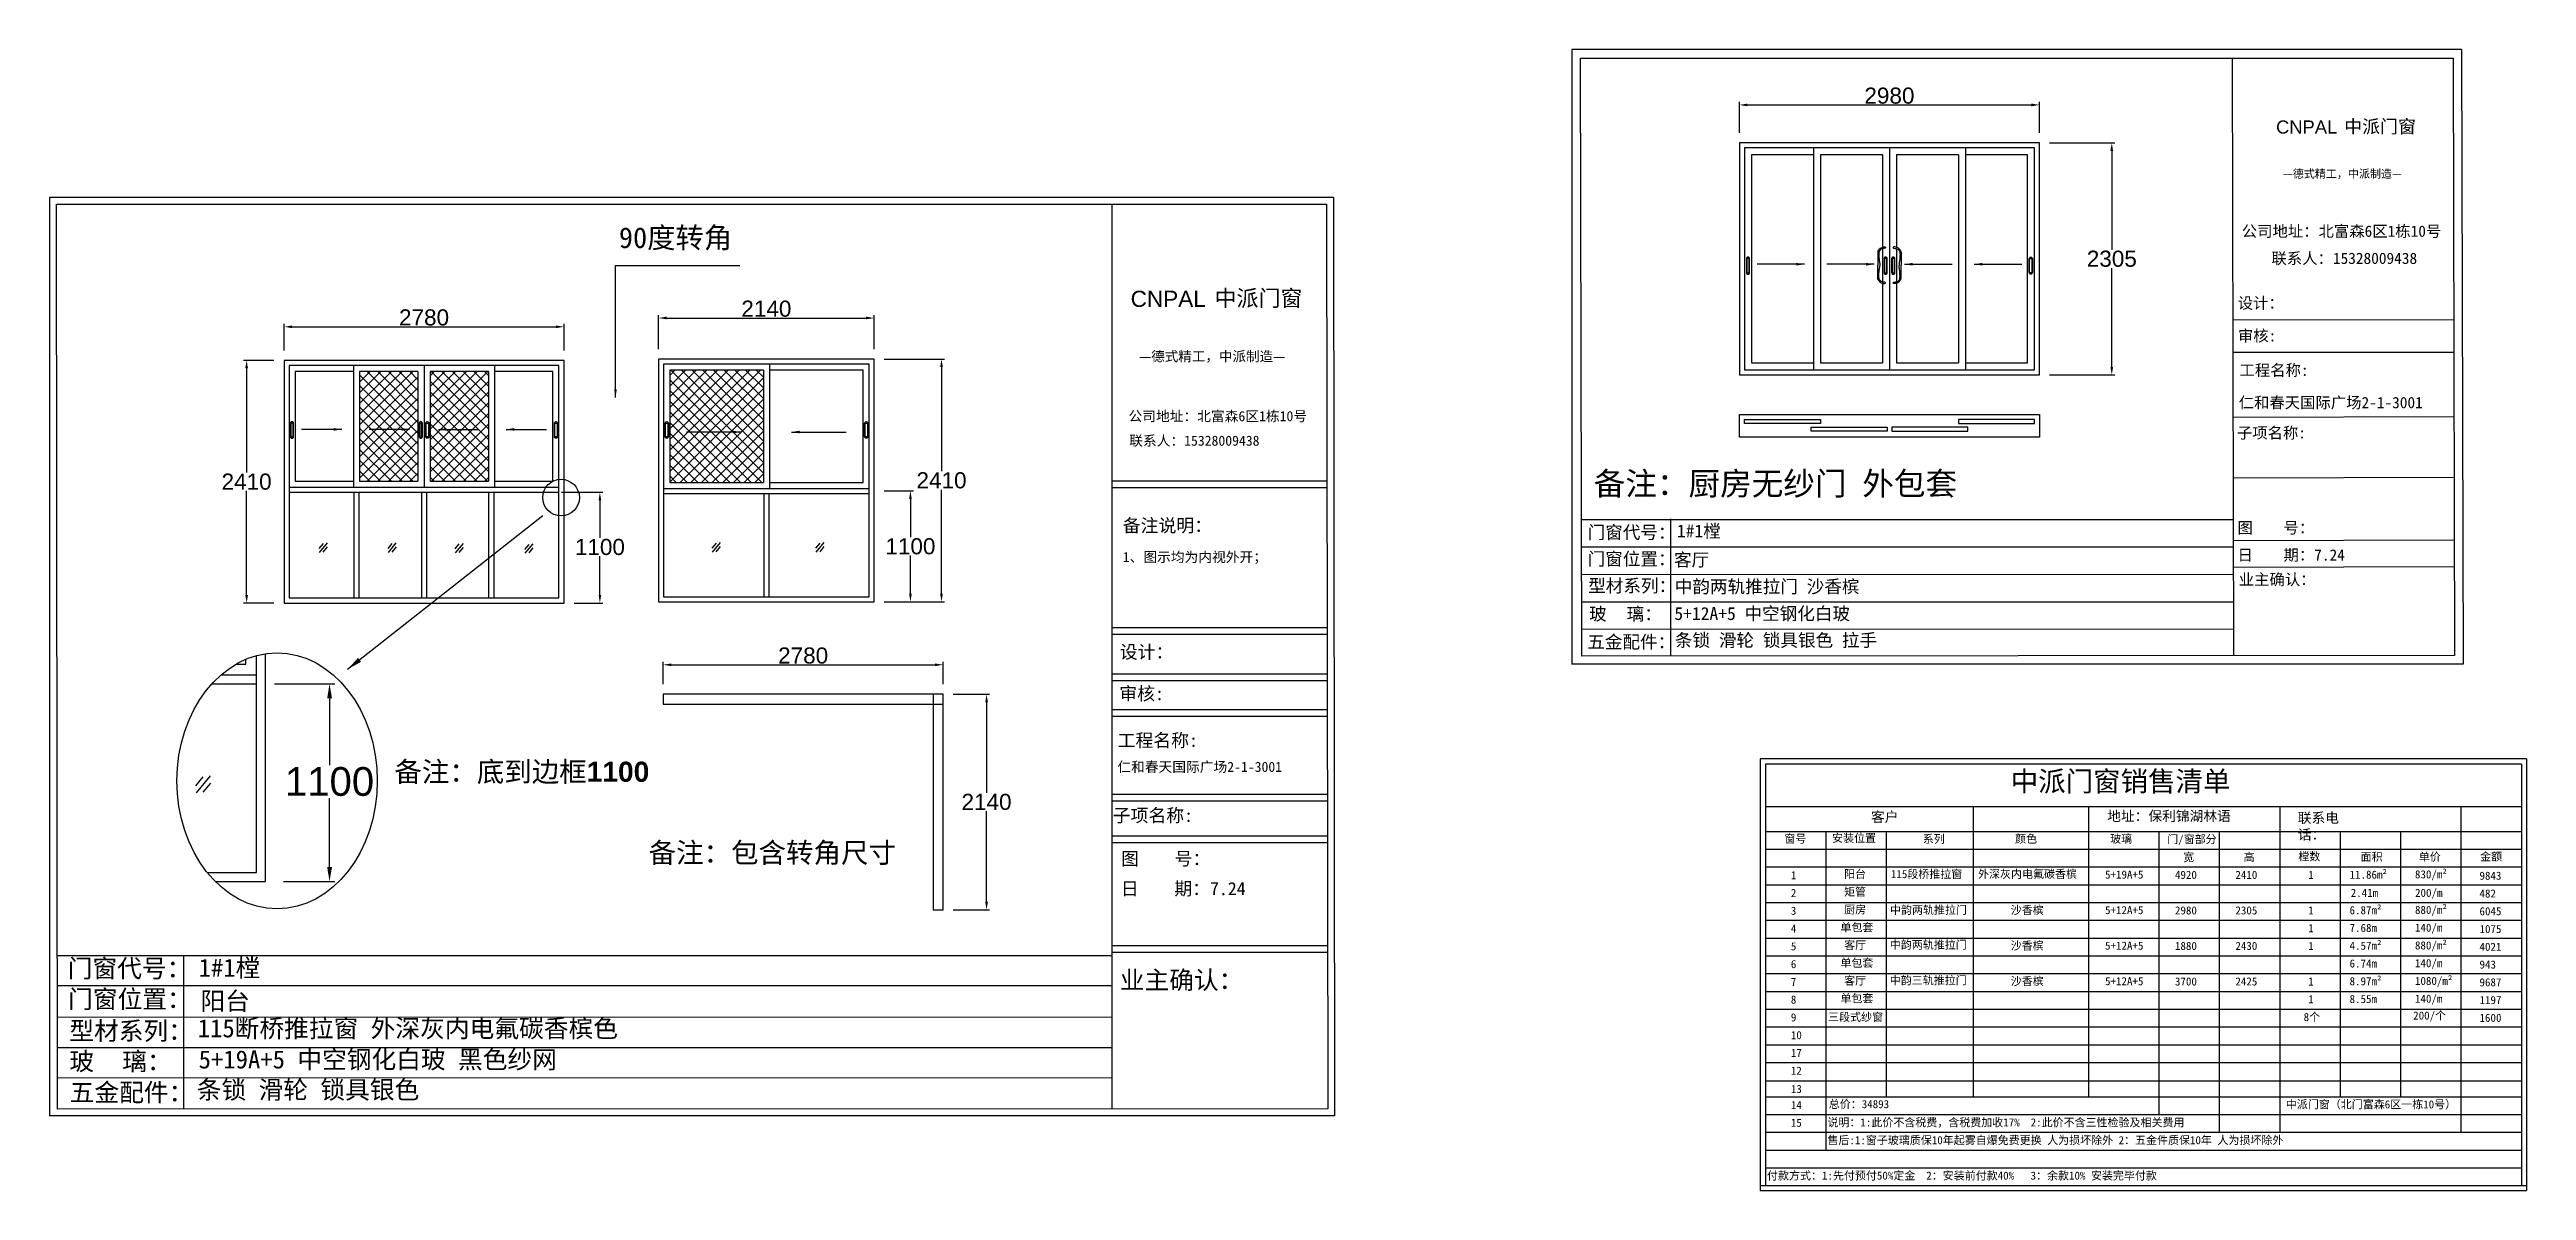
# Model space of a CAD drawing. Header units: inches. Extents: x -138455 to 599497, y -747149 to 13167.
# Drawn here: x 365342 to 389936, y -236700 to -225367 of the extents above; entities that cross this region are included whole.
import ezdxf

# ---------------------------------------------------------------- set-up
doc = ezdxf.new("R2010")
doc.units = ezdxf.units.IN
doc.header["$MEASUREMENT"] = 0
doc.header["$PDMODE"] = 35
doc.header["$PDSIZE"] = -3
doc.layers.add('0 @ 1', color=7, linetype='Continuous')
doc.styles.add('Annotative', font='arialbd.ttf')
doc.styles.add('MtXpl_', font='')
doc.styles.get("Standard").update_dxf_attribs({"font": 'arial.ttf'})
doc.styles.get('MtXpl_').set_extended_font_data('SimSun')
doc.dimstyles.get("Standard").update_dxf_attribs({"dimtxt": 80, "dimasz": 70, "dimexe": 40, "dimexo": 80, "dimgap": 0, "dimtad": 1, "dimtih": 1, "dimtoh": 1, "dimdec": 0, "dimzin": 0, "dimdsep": 46, "dimtxsty": 'Standard', "dimcen": 0.09, "dimadec": 0, "dimazin": 0, "dimtfac": 1, "dimtdec": 0, "dimtofl": 0, "dimtmove": 0, "dimatfit": 3, "dimfxl": 0, "dimtolj": 1, "dimtzin": 0, "dimarcsym": 0})

msp = doc.modelspace()

# ---------------------------------------------------------------- texts
for height, p in [(130.44, (387449.9, -226202.1)), (160.27, (376076.7, -227923.2))]:
    msp.add_text('CNPAL', height=height).set_placement(p)
at = {"style": 'MtXpl_'}
for s, height, p in [('中派门窗', 130.44, (388127.2, -226196.7)), ('—德式精工，中派制造—', 80.268, (387518.1, -226641.8)), ('公司地址：北富森6区1栋10号', 111.776, (387109.6, -227227.2)), ('联系人：15328009438', 111.776, (387404.5, -227496.8)), ('中派门窗', 160.27, (376908.9, -227916.6)), ('设计：', 111.78, (387069.3, -227941)), ('审核:', 111.78, (387071.1, -228265.7)), ('—德式精工，中派制造—', 98.628, (376160.6, -228463.4)), ('工程名称:', 111.78, (387086.9, -228607.6)), ('公司地址：北富森6区1栋10号', 100, (376056, -229058.6)), ('仁和春天国际广场2-1-3001', 111.776, (387078.7, -228929.7)), ('联系人：15328009438', 100, (376062.6, -229302.3)), ('子项名称:', 111.78, (387060.9, -229230)), ('备注说明：', 130, (375998.9, -230159.5)), ('图    号：', 111.78, (387067.2, -230173)), ('1、图示均为内视外开；', 100, (375998.9, -230457.7)), ('日    期：7.24', 111.776, (387067.5, -230443.3)), ('业主确认：', 111.78, (387079.3, -230686.6)), ('设计：', 130, (375968.6, -231415.7)), ('审核:', 130, (375964.4, -231828.9)), ('工程名称:', 130, (375947.4, -232293.5)), ('仁和春天国际广场2-1-3001', 100.008, (375944.9, -232541.9)), ('子项名称:', 130, (375898.3, -233038.6)), ('图    号：', 130, (375982.3, -233468.6)), ('日    期：7.24', 130, (375979.1, -233766.5)), ('业主确认：', 180, (375969, -234699.5))]:
    msp.add_text(s, height=height, dxfattribs=at).set_placement(p)
at = {"insert": (380675.3, -229563.3), "char_height": 230, "attachment_point": 1, "style": 'MtXpl_'}
msp.add_mtext_dynamic_manual_height_columns('{\\fSimSun|b1|i0|c134|p2;备注：厨房无纱门 外包套}', width=5156.596, gutter_width=903.5, heights=[0], dxfattribs=at)
at = {"layer": '0 @ 1', "style": 'Annotative'}
for s, height, p in [('门窗代号：', 128.05, (380614.2, -230226.7)), ('门窗位置：', 128.05, (380614.2, -230490.5)), ('型材系列：', 128.05, (380619.6, -230757)), ('玻    璃：', 128.05, (380628.5, -231036.4)), ('五金配件：', 128.05, (380611, -231314.8)), ('备注：底到边框1100', 200, (368766.5, -232640.4)), ('备注：包含转角尺寸', 200, (371291, -233444.3)), ('门窗代号：', 180, (365523.2, -234583.4)), ('门窗位置：', 180, (365527.1, -234888.4)), ('型材系列：', 180, (365538.8, -235204)), ('玻    璃：', 180, (365539.8, -235506.1)), ('五金配件：', 180, (365542.6, -235815.5))]:
    msp.add_text(s, height=height, dxfattribs=at).set_placement(p)
at = {"layer": '0 @ 1', "attachment_point": 1, "style": 'Annotative'}
for s, width, insert, char_height in [('{\\fSimSun|b1|i0|c134|p2;90度转角}', 4396.385, (370995.9, -227132.7), 206.21), ('{\\fSimSun|b1|i0|c134|p2;1#1樘}', 4396.385, (381500.9, -230085.6), 128.052), ('{\\fSimSun|b1|i0|c134|p2;客厅  }', 4396.385, (381472.3, -230370.9), 128.052), ('{\\fSimSun|b1|i0|c134|p2;中韵两轨推拉门 沙香槟}', 4396.385, (381479.7, -230636.7), 128.052), ('{\\fSimSun|b1|i0|c134|p2;5+12A+5 中空钢化白玻 }', 5972.399, (381475.6, -230905.3), 128.052), ('{\\fSimSun|b1|i0|c134|p2;条锁 滑轮 锁具银色 拉手}', 5156.596, (381480.5, -231169.9), 128.052), ('{\\fSimSun|b1|i0|c134|p2;中派门窗销售清单}', 2676.689, (384815.3, -232535), 200), ('{\\fSimSun|b1|i0|c134|p2;安装位置}', 485.592, (383041.6, -233159.3), 80), ('{\\fSimSun|b1|i0|c134|p2;客户}', 485.592, (383428, -232939), 100), ('{\\fSimSun|b1|i0|c134|p2;地址：保利锦湖林语}', 1564.514, (385773.2, -232930.5), 100), ('{\\fSimSun|b1|i0|c134|p2;联系电话：}', 603.897, (387665.8, -232948), 100), ('{\\fSimSun|b1|i0|c134|p2;窗号}', 485.592, (382567.8, -233166.4), 80), ('{\\fSimSun|b1|i0|c134|p2;系列}', 485.592, (383942.5, -233168.6), 80), ('{\\fSimSun|b1|i0|c134|p2;颜色}', 485.592, (384858.4, -233166.6), 80), ('{\\fSimSun|b1|i0|c134|p2;玻璃}', 485.592, (385803, -233166.6), 80), ('{\\fSimSun|b1|i0|c134|p2;门/窗部分}', 603.897, (386369.3, -233170.6), 80), ('{\\fSimSun|b1|i0|c134|p2;宽}', 603.897, (386527.8, -233349.3), 80), ('{\\fSimSun|b1|i0|c134|p2;高}', 603.897, (387127.8, -233349.3), 80), ('{\\fSimSun|b1|i0|c134|p2;樘数}', 603.897, (387671.1, -233342.3), 80), ('{\\fSimSun|b1|i0|c134|p2;面积}', 603.897, (388289.6, -233346.2), 80), ('{\\fSimSun|b1|i0|c134|p2;单价}', 603.897, (388867.3, -233346.2), 80), ('{\\fSimSun|b1|i0|c134|p2;金额}', 603.897, (389476, -233343.4), 80), ('{\\fSimSun|b1|i0|c134|p2;1}', 485.592, (382632.1, -233528.7), 80), ('{\\fSimSun|b1|i0|c134|p2;阳台}', 921.091, (383161.1, -233517), 80), ('{\\fSimSun|b1|i0|c134|p2;115段桥推拉窗}', 921.091, (383625.2, -233517), 80), ('{\\fSimSun|b1|i0|c134|p2;外深灰内电氟碳香槟}', 1110.355, (384490.9, -233516.2), 80), ('{\\fSimSun|b1|i0|c134|p2;5+19A+5}', 753.781, (385751.9, -233522), 80), ('{\\fSimSun|b1|i0|c134|p2;4920}', 753.781, (386446.1, -233524.9), 80), ('{\\fSimSun|b1|i0|c134|p2;2410}', 753.781, (387046.1, -233524.9), 80), ('{\\fSimSun|b1|i0|c134|p2;1}', 753.781, (387768.6, -233525.2), 80), ('{\\fSimSun|b1|i0|c134|p2;11.86m²}', 753.781, (388179.9, -233522.7), 80), ('{\\fSimSun|b1|i0|c134|p2;830/m²}', 753.781, (388829.1, -233519.6), 80), ('{\\fSimSun|b1|i0|c134|p2;9843}', 753.781, (389469.9, -233533.2), 80), ('{\\fSimSun|b1|i0|c134|p2;3}', 485.592, (382632.1, -233881.6), 80), ('{\\fSimSun|b1|i0|c134|p2;2}', 485.592, (382632.1, -233705.1), 80), ('{\\fSimSun|b1|i0|c134|p2;厨房}', 921.091, (383161.1, -233869.9), 80), ('{\\fSimSun|b1|i0|c134|p2;矩管}', 921.091, (383161.1, -233693.4), 80), ('{\\fSimSun|b1|i0|c134|p2;中韵两轨推拉门}', 921.091, (383616.7, -233873.3), 80), ('{\\fSimSun|b1|i0|c134|p2;沙香槟}', 1110.355, (384815.3, -233875.1), 80), ('{\\fSimSun|b1|i0|c134|p2;5+12A+5}', 753.781, (385751.9, -233874.9), 80), ('{\\fSimSun|b1|i0|c134|p2;2980}', 753.781, (386446.1, -233877.8), 80), ('{\\fSimSun|b1|i0|c134|p2;2305}', 753.781, (387046.1, -233877.8), 80), ('{\\fSimSun|b1|i0|c134|p2;1}', 753.781, (387768.6, -233878.1), 80), ('{\\fSimSun|b1|i0|c134|p2;6.87m²}', 753.781, (388179.9, -233875.7), 80), ('{\\fSimSun|b1|i0|c134|p2;2.41m}', 753.781, (388190.9, -233703.1), 80), ('{\\fSimSun|b1|i0|c134|p2;880/m²}', 753.781, (388829.1, -233872.6), 80), ('{\\fSimSun|b1|i0|c134|p2;200/m}', 753.781, (388830.1, -233703.1), 80), ('{\\fSimSun|b1|i0|c134|p2;482}', 753.781, (389469.9, -233709.7), 80), ('{\\fSimSun|b1|i0|c134|p2;6045}', 753.781, (389469.9, -233886.2), 80), ('{\\fSimSun|b1|i0|c134|p2;4}', 485.592, (382632.1, -234058.1), 80), ('{\\fSimSun|b1|i0|c134|p2;单包套}', 921.091, (383124.6, -234046.4), 80), ('{\\fSimSun|b1|i0|c134|p2;1}', 753.781, (387768.6, -234054.6), 80), ('{\\fSimSun|b1|i0|c134|p2;7.68m}', 753.781, (388179.9, -234052.2), 80), ('{\\fSimSun|b1|i0|c134|p2;140/m}', 753.781, (388829.1, -234049), 80), ('{\\fSimSun|b1|i0|c134|p2;1075}', 753.781, (389469.9, -234062.6), 80), ('{\\fSimSun|b1|i0|c134|p2;1#1樘}', 4396.385, (366822.3, -234397.6), 180), ('{\\fSimSun|b1|i0|c134|p2;5}', 485.592, (382632.1, -234234.6), 80), ('{\\fSimSun|b1|i0|c134|p2;客厅}', 921.091, (383161.1, -234222.8), 80), ('{\\fSimSun|b1|i0|c134|p2;中韵两轨推拉门}', 921.091, (383614.6, -234219.3), 80), ('{\\fSimSun|b1|i0|c134|p2;沙香槟}', 1110.355, (384815.3, -234228.1), 80), ('{\\fSimSun|b1|i0|c134|p2;5+12A+5}', 753.781, (385751.9, -234227.9), 80), ('{\\fSimSun|b1|i0|c134|p2;1880}', 753.781, (386446.1, -234230.8), 80), ('{\\fSimSun|b1|i0|c134|p2;2430}', 753.781, (387046.1, -234230.8), 80), ('{\\fSimSun|b1|i0|c134|p2;1}', 753.781, (387768.6, -234231.1), 80), ('{\\fSimSun|b1|i0|c134|p2;4.57m²}', 753.781, (388179.9, -234228.6), 80), ('{\\fSimSun|b1|i0|c134|p2;880/m²}', 753.781, (388829.1, -234225.5), 80), ('{\\fSimSun|b1|i0|c134|p2;4021}', 753.781, (389469.9, -234239.1), 80), ('{\\fSimSun|b1|i0|c134|p2;6}', 485.592, (382632.1, -234411), 80), ('{\\fSimSun|b1|i0|c134|p2;7}', 485.592, (382632.1, -234587.5), 80), ('{\\fSimSun|b1|i0|c134|p2;单包套}', 921.091, (383124.6, -234399.3), 80), ('{\\fSimSun|b1|i0|c134|p2;客厅}', 921.091, (383161.1, -234575.8), 80), ('{\\fSimSun|b1|i0|c134|p2;中韵三轨推拉门}', 921.091, (383614.6, -234572.2), 80), ('{\\fSimSun|b1|i0|c134|p2;沙香槟}', 1110.355, (384815.3, -234581), 80), ('{\\fSimSun|b1|i0|c134|p2;5+12A+5}', 753.781, (385751.9, -234580.8), 80), ('{\\fSimSun|b1|i0|c134|p2;3700}', 753.781, (386446.1, -234583.7), 80), ('{\\fSimSun|b1|i0|c134|p2;2425}', 753.781, (387046.1, -234583.7), 80), ('{\\fSimSun|b1|i0|c134|p2;1}', 753.781, (387768.6, -234584), 80), ('{\\fSimSun|b1|i0|c134|p2;8.97m²}', 753.781, (388179.9, -234581.6), 80), ('{\\fSimSun|b1|i0|c134|p2;6.74m}', 753.781, (388179.9, -234405.1), 80), ('{\\fSimSun|b1|i0|c134|p2;140/m}', 753.781, (388829.1, -234402), 80), ('{\\fSimSun|b1|i0|c134|p2;1080/m²}', 753.781, (388829.1, -234578.5), 80), ('{\\fSimSun|b1|i0|c134|p2;943}', 753.781, (389469.9, -234415.6), 80), ('{\\fSimSun|b1|i0|c134|p2;9687}', 753.781, (389469.9, -234592.1), 80), ('{\\fSimSun|b1|i0|c134|p2;阳台}', 4396.385, (366840.4, -234727.6), 180), ('{\\fSimSun|b1|i0|c134|p2;8}', 485.592, (382632.1, -234764), 80), ('{\\fSimSun|b1|i0|c134|p2;单包套}', 921.091, (383124.6, -234752.2), 80), ('{\\fSimSun|b1|i0|c134|p2;1}', 753.781, (387768.6, -234760.5), 80), ('{\\fSimSun|b1|i0|c134|p2;8.55m}', 753.781, (388179.9, -234758), 80), ('{\\fSimSun|b1|i0|c134|p2;140/m}', 753.781, (388829.1, -234754.9), 80), ('{\\fSimSun|b1|i0|c134|p2;1197}', 753.781, (389469.9, -234768.5), 80), ('{\\fSimSun|b1|i0|c134|p2;115断桥推拉窗 外深灰内电氟碳香槟色}', 4396.385, (366813.7, -234998.7), 180), ('{\\fSimSun|b1|i0|c134|p2;9}', 485.592, (382632.1, -234940.4), 80), ('{\\fSimSun|b1|i0|c134|p2;三段式纱窗}', 921.091, (383002, -234936.6), 80), ('{\\fSimSun|b1|i0|c134|p2;8个}', 753.781, (387723.7, -234937), 80), ('{\\fSimSun|b1|i0|c134|p2;200/个}', 753.781, (388811.4, -234922), 80), ('{\\fSimSun|b1|i0|c134|p2;1600}', 753.781, (389469.9, -234945), 80), ('{\\fSimSun|b1|i0|c134|p2;5+19A+5 中空钢化白玻 黑色纱网}', 5972.399, (366822.9, -235307.9), 180), ('{\\fSimSun|b1|i0|c134|p2;10}', 485.592, (382632.1, -235116.9), 80), ('{\\fSimSun|b1|i0|c134|p2;17}', 485.592, (382632.1, -235293.4), 80), ('{\\fSimSun|b1|i0|c134|p2;条锁 滑轮 锁具银色 }', 5156.596, (366804.5, -235608.8), 180), ('{\\fSimSun|b1|i0|c134|p2;12}', 485.592, (382632.1, -235469.9), 80), ('{\\fSimSun|b1|i0|c134|p2;13}', 485.592, (382632.1, -235651.6), 80), ('{\\fSimSun|b1|i0|c134|p2;14}', 485.592, (382632.1, -235810.8), 80), ('{\\fSimSun|b1|i0|c134|p2;总价：34893}', 2423.77, (383008.8, -235802), 80), ('{\\fSimSun|b1|i0|c134|p2;中派门窗（北门富森6区一栋10号）}', 1756.126, (387547, -235804.4), 80), ('{\\fSimSun|b1|i0|c134|p2;15}', 485.592, (382632.1, -235987.2), 80), ('{\\fSimSun|b1|i0|c134|p2;说明：1:此价不含税费，含税费加收17%  2:此价不含三性检验及相关费用}', 3920.385, (382995.4, -235983.8), 80), ('{\\fSimSun|b1|i0|c134|p2;售后:1:窗子玻璃质保10年起雾自爆免费更换 人为损坏除外 2：五金件质保10年 人为损坏除外  }', 6510.182, (382995.4, -236160.2), 80), ('{\\fSimSun|b1|i0|c134|p2;付款方式：1:先付预付50%定金  2：安装前付款40%   3：余款10% 安装完毕付款}', 6510.182, (382395.4, -236512.2), 80)]:
    msp.add_mtext_dynamic_manual_height_columns(s, width=width, gutter_width=903.5, heights=[0], dxfattribs=dict(at, insert=insert, char_height=char_height))

# ---------------------------------------------------------------- blocks, each defined once
blk = doc.blocks.new('*D1047')
at = {"color": 0, "lineweight": -2, "transparency": 16777216}
for p, q in [((367671, -228355), (367671, -228091)), ((367751, -228121), (370371, -228121)), ((370451, -228355), (370451, -228091))]:
    blk.add_line(p, q, dxfattribs=at)
at = {"color": 0, "transparency": 16777216}
for points in [[(367751, -228108), (367751, -228134), (367671, -228121)], [(370371, -228108), (370371, -228134), (370451, -228121)]]:
    blk.add_solid(points, dxfattribs=at)
at = {"layer": 'Defpoints', "color": 0, "transparency": 16777216}
for p in [(370451, -228121), (367671, -228455), (370451, -228455)]:
    blk.add_point(p, dxfattribs=at)
at = {"color": 0, "transparency": 16777216, "insert": (369061, -228029), "char_height": 160, "attachment_point": 5}
blk.add_mtext('\\A1;2780', dxfattribs=at)
blk = doc.blocks.new('*D1048')
at = {"color": 0, "lineweight": -2, "transparency": 16777216}
for p, q in [((367571, -228455), (367269, -228455)), ((367299, -228535), (367299, -229568)), ((367299, -230785), (367299, -229751)), ((367571, -230865), (367269, -230865))]:
    blk.add_line(p, q, dxfattribs=at)
at = {"color": 0, "transparency": 16777216}
for points in [[(367286, -228535), (367313, -228535), (367299, -228455)], [(367286, -230785), (367313, -230785), (367299, -230865)]]:
    blk.add_solid(points, dxfattribs=at)
at = {"layer": 'Defpoints', "color": 0, "transparency": 16777216}
for p in [(367671, -228455), (367299, -230865), (367671, -230865)]:
    blk.add_point(p, dxfattribs=at)
at = {"color": 0, "transparency": 16777216, "insert": (367299, -229660), "char_height": 160, "attachment_point": 5}
blk.add_mtext('\\A1;2410', dxfattribs=at)
blk = doc.blocks.new('*D1049')
at = {"color": 0, "lineweight": -2, "transparency": 16777216}
for p, q in [((370426, -229765), (370837, -229765)), ((370807, -229845), (370807, -230217)), ((370807, -230785), (370807, -230400)), ((370551, -230865), (370837, -230865))]:
    blk.add_line(p, q, dxfattribs=at)
at = {"color": 0, "transparency": 16777216}
for points in [[(370794, -229845), (370820, -229845), (370807, -229765)], [(370794, -230785), (370820, -230785), (370807, -230865)]]:
    blk.add_solid(points, dxfattribs=at)
at = {"layer": 'Defpoints', "color": 0, "transparency": 16777216}
for p in [(370326, -229765), (370451, -230865), (370807, -230865)]:
    blk.add_point(p, dxfattribs=at)
at = {"color": 0, "transparency": 16777216, "insert": (370807, -230309), "char_height": 160, "attachment_point": 5}
blk.add_mtext('\\A1;1100', dxfattribs=at)
blk = doc.blocks.new('123as')
at = {"color": 0}
for p, q in [((90189, 51387), (90252, 51462)), ((90194, 51330), (90312, 51470)), ((90251, 51335), (90314, 51410))]:
    blk.add_line(p, q, dxfattribs=at)
blk = doc.blocks.new('*D1055')
at = {"color": 0, "lineweight": -2, "transparency": 16777216}
for p, q in [((371390, -228342), (371390, -228004)), ((371470, -228034), (373450, -228034)), ((373530, -228342), (373530, -228004))]:
    blk.add_line(p, q, dxfattribs=at)
at = {"color": 0, "transparency": 16777216}
for points in [[(371470, -228020), (371470, -228047), (371390, -228034)], [(373450, -228020), (373450, -228047), (373530, -228034)]]:
    blk.add_solid(points, dxfattribs=at)
at = {"layer": 'Defpoints', "color": 0, "transparency": 16777216}
for p in [(373530, -228034), (371390, -228442), (373530, -228442)]:
    blk.add_point(p, dxfattribs=at)
at = {"color": 0, "transparency": 16777216, "insert": (372460, -227942), "char_height": 160, "attachment_point": 5}
blk.add_mtext('\\A1;2140', dxfattribs=at)
blk = doc.blocks.new('*D1056')
at = {"color": 0, "lineweight": -2, "transparency": 16777216}
for p, q in [((373630, -228442), (374229, -228442)), ((374199, -228522), (374199, -229555)), ((374199, -230772), (374199, -229739)), ((373630, -230852), (374229, -230852))]:
    blk.add_line(p, q, dxfattribs=at)
at = {"color": 0, "transparency": 16777216}
for points in [[(374185, -228522), (374212, -228522), (374199, -228442)], [(374185, -230772), (374212, -230772), (374199, -230852)]]:
    blk.add_solid(points, dxfattribs=at)
at = {"layer": 'Defpoints', "color": 0, "transparency": 16777216}
for p in [(373530, -228442), (373530, -230852), (374199, -230852)]:
    blk.add_point(p, dxfattribs=at)
at = {"color": 0, "transparency": 16777216, "insert": (374199, -229647), "char_height": 160, "attachment_point": 5}
blk.add_mtext('\\A1;2410', dxfattribs=at)
blk = doc.blocks.new('*D1057')
at = {"color": 0, "lineweight": -2, "transparency": 16777216}
for p, q in [((373630, -229752), (373920, -229752)), ((373890, -229832), (373890, -230210)), ((373890, -230772), (373890, -230394)), ((373630, -230852), (373920, -230852))]:
    blk.add_line(p, q, dxfattribs=at)
at = {"color": 0, "transparency": 16777216}
for points in [[(373877, -229832), (373904, -229832), (373890, -229752)], [(373877, -230772), (373904, -230772), (373890, -230852)]]:
    blk.add_solid(points, dxfattribs=at)
at = {"layer": 'Defpoints', "color": 0, "transparency": 16777216}
for p in [(373530, -229752), (373530, -230852), (373890, -230852)]:
    blk.add_point(p, dxfattribs=at)
at = {"color": 0, "transparency": 16777216, "insert": (373890, -230302), "char_height": 160, "attachment_point": 5}
blk.add_mtext('\\A1;1100', dxfattribs=at)
blk = doc.blocks.new('*D1058')
at = {"color": 0, "lineweight": -2, "transparency": 16777216}
for p, q in [((371435, -231671), (371435, -231448)), ((371515, -231478), (374135, -231478)), ((374215, -231671), (374215, -231448))]:
    blk.add_line(p, q, dxfattribs=at)
at = {"color": 0, "transparency": 16777216}
for points in [[(371515, -231465), (371515, -231492), (371435, -231478)], [(374135, -231465), (374135, -231492), (374215, -231478)]]:
    blk.add_solid(points, dxfattribs=at)
at = {"layer": 'Defpoints', "color": 0, "transparency": 16777216}
for p in [(374215, -231478), (371435, -231771), (374215, -231771)]:
    blk.add_point(p, dxfattribs=at)
at = {"color": 0, "transparency": 16777216, "insert": (372825, -231387), "char_height": 160, "attachment_point": 5}
blk.add_mtext('\\A1;2780', dxfattribs=at)
blk = doc.blocks.new('*D1059')
at = {"color": 0, "lineweight": -2, "transparency": 16777216}
for p, q in [((374315, -231771), (374676, -231771)), ((374646, -231851), (374646, -232749)), ((374646, -233831), (374646, -232932)), ((374315, -233911), (374676, -233911))]:
    blk.add_line(p, q, dxfattribs=at)
at = {"color": 0, "transparency": 16777216}
for points in [[(374633, -231851), (374660, -231851), (374646, -231771)], [(374633, -233831), (374660, -233831), (374646, -233911)]]:
    blk.add_solid(points, dxfattribs=at)
at = {"layer": 'Defpoints', "color": 0, "transparency": 16777216}
for p in [(374215, -231771), (374215, -233911), (374646, -233911)]:
    blk.add_point(p, dxfattribs=at)
at = {"color": 0, "transparency": 16777216, "insert": (374646, -232841), "char_height": 160, "attachment_point": 5}
blk.add_mtext('\\A1;2140', dxfattribs=at)
blk = doc.blocks.new('*D1060')
at = {"color": 0, "lineweight": -2, "transparency": 16777216}
for p, q in [((362511, -229765), (362847, -229765)), ((362817, -229845), (362817, -230217)), ((362817, -230785), (362817, -230400)), ((362561, -230865), (362847, -230865))]:
    blk.add_line(p, q, dxfattribs=at)
at = {"color": 0, "transparency": 16777216}
for points in [[(362804, -229845), (362831, -229845), (362817, -229765)], [(362804, -230785), (362831, -230785), (362817, -230865)]]:
    blk.add_solid(points, dxfattribs=at)
at = {"layer": 'Defpoints', "color": 0, "transparency": 16777216}
for p in [(362411, -229765), (362461, -230865), (362817, -230865)]:
    blk.add_point(p, dxfattribs=at)
at = {"color": 0, "transparency": 16777216, "insert": (362817, -230309), "char_height": 160, "attachment_point": 5}
blk.add_mtext('\\A1;1100', dxfattribs=at)
blk = doc.blocks.new('*D1062')
at = {"color": 0, "lineweight": -2, "transparency": 16777216}
for p, q in [((382121, -226194), (382121, -225887)), ((382201, -225917), (385021, -225917)), ((385101, -226194), (385101, -225887))]:
    blk.add_line(p, q, dxfattribs=at)
at = {"color": 0, "transparency": 16777216}
for points in [[(382201, -225904), (382201, -225931), (382121, -225917)], [(385021, -225904), (385021, -225931), (385101, -225917)]]:
    blk.add_solid(points, dxfattribs=at)
at = {"layer": 'Defpoints', "color": 0, "transparency": 16777216}
for p in [(385101, -225917), (382121, -226294), (385101, -226294)]:
    blk.add_point(p, dxfattribs=at)
at = {"color": 0, "transparency": 16777216, "insert": (383611, -225826), "char_height": 160, "attachment_point": 5}
blk.add_mtext('\\A1;2980', dxfattribs=at)
blk = doc.blocks.new('*D1063')
at = {"color": 0, "lineweight": -2, "transparency": 16777216}
for p, q in [((385201, -226294), (385849, -226294)), ((385819, -226374), (385819, -227355)), ((385819, -228519), (385819, -227538)), ((385201, -228599), (385849, -228599))]:
    blk.add_line(p, q, dxfattribs=at)
at = {"color": 0, "transparency": 16777216}
for points in [[(385805, -226374), (385832, -226374), (385819, -226294)], [(385805, -228519), (385832, -228519), (385819, -228599)]]:
    blk.add_solid(points, dxfattribs=at)
at = {"layer": 'Defpoints', "color": 0, "transparency": 16777216}
for p in [(385101, -226294), (385101, -228599), (385819, -228599)]:
    blk.add_point(p, dxfattribs=at)
at = {"color": 0, "transparency": 16777216, "insert": (385819, -227446), "char_height": 160, "attachment_point": 5}
blk.add_mtext('\\A1;2305', dxfattribs=at)
blk = doc.blocks.new('123hhh')
for centre, radius, start, end in [((280706, -83231), 10, 16.4502, 30.1514), ((280724, -83285), 15, 176.7622, 183.2378), ((280706, -83339), 10, 329.8486, 343.5498)]:
    blk.add_arc(centre, radius, start, end)
for points, knots in [([(280692, -83211), (280689, -83211), (280685, -83210), (280685, -83215), (280690, -83217), (280696, -83217), (280704, -83219), (280711, -83226), (280713, -83239), (280712, -83254), (280711, -83268), (280709, -83277), (280709, -83282), (280709, -83284)], [0, 0, 0, 0, 6.082763, 8.582763, 11.318747, 19.461781, 26.725965, 36.438119, 46.233865, 64.642794, 80.276332, 88.205882, 94.390611, 94.390611, 94.390611, 94.390611]), ([(280715, -83226), (280712, -83222), (280707, -83214), (280697, -83212), (280692, -83211)], [0.93741, 0.93741, 0.93741, 0.93741, 13.606526, 29.417915, 29.417915, 29.417915, 29.417915]), ([(280716, -83229), (280716, -83230), (280717, -83234), (280717, -83249), (280717, -83266), (280717, -83280), (280717, -83285)], [1.197256, 1.197256, 1.197256, 1.197256, 5.358743, 14.155697, 44.084834, 57.684594, 57.684594, 57.684594, 57.684594]), ([(280692, -83359), (280689, -83359), (280685, -83360), (280685, -83355), (280690, -83353), (280696, -83353), (280704, -83351), (280711, -83344), (280713, -83331), (280712, -83316), (280711, -83302), (280709, -83293), (280709, -83288), (280709, -83286)], [0, 0, 0, 0, 6.082763, 8.582763, 11.318747, 19.461781, 26.725965, 36.438119, 46.233865, 64.642794, 80.276332, 88.205882, 94.390611, 94.390611, 94.390611, 94.390611]), ([(280715, -83344), (280712, -83348), (280707, -83356), (280697, -83358), (280692, -83359)], [0.93741, 0.93741, 0.93741, 0.93741, 13.606526, 29.417915, 29.417915, 29.417915, 29.417915]), ([(280716, -83341), (280716, -83340), (280717, -83336), (280717, -83321), (280717, -83304), (280717, -83290), (280717, -83285)], [1.197256, 1.197256, 1.197256, 1.197256, 5.358743, 14.155697, 44.084834, 57.684594, 57.684594, 57.684594, 57.684594])]:
    blk.add_open_spline(points, degree=3, knots=knots)
blk = doc.blocks.new('222999992211')
for p, q in [((362212.2, -229714.7), (362410.9, -229714.7)), ((362296.2, -229654.7), (362350.9, -229654.7)), ((362350.9, -229654), (362350.9, -229627.6)), ((362350.9, -229654.7), (362350.9, -229654)), ((362410.9, -230814.7), (362410.9, -229607)), ((362460.9, -230864.7), (362460.9, -229596.7)), ((362161.1, -229764.7), (362410.9, -229764.7)), ((362136, -230814.7), (362410.9, -230814.7)), ((362180.6, -230864.7), (362460.9, -230864.7))]:
    blk.add_line(p, q)
blk.add_ellipse((362525.1, -230304.5), major_axis=(0, 712.6), ratio=0.782346)
at = {"xscale": 0.6684526412304121, "yscale": 0.6684526412304121, "zscale": 0.6684526412304121}
blk.add_blockref('123as', (301785.2, -264682.3), dxfattribs=at)
dim = blk.add_linear_dim(base=(362817.2, -230864.7), p1=(362410.9, -229764.7), p2=(362460.9, -230864.7), angle=90, dimstyle='Standard', override={"dimtxt": 160, "dimasz": 80, "dimexe": 30, "dimexo": 100, "dimgap": 10})
dim.commit()
dim.dimension.update_dxf_attribs({"geometry": '*D1060', "text_midpoint": (362817.2, -230308.6), "dimtype": 128})

# ---------------------------------------------------------------- dimensions: what is measured, and where the dimension line sits
for base, p1, p2, picture, middle in [((385101, -225917.4), (382121, -226294), (385101, -226294), '*D1062', (383611, -225917.4)), ((374214.6, -231478.5), (371434.6, -231770.6), (374214.6, -231770.6), '*D1058', (372824.6, -231478.5))]:
    dim = msp.add_linear_dim(base=base, p1=p1, p2=p2, dimstyle='Standard', override={"dimtxt": 160, "dimasz": 80, "dimexe": 30, "dimexo": 100, "dimgap": 10})
    dim.commit()
    dim.dimension.update_dxf_attribs({"geometry": picture, "text_midpoint": middle, "dimtype": 160})
for base, p1, p2, picture, middle in [((385818.6, -228599), (385101, -226294), (385101, -228599), '*D1063', (385818.6, -227446.5)), ((367299.3, -230864.7), (367670.6, -228454.7), (367670.6, -230864.7), '*D1048', (367299.3, -229659.7))]:
    dim = msp.add_linear_dim(base=base, p1=p1, p2=p2, angle=90, dimstyle='Standard', override={"dimtxt": 160, "dimasz": 80, "dimexe": 30, "dimexo": 100, "dimgap": 10})
    dim.commit()
    dim.dimension.update_dxf_attribs({"geometry": picture, "text_midpoint": middle})
for base, p1, p2, picture, middle in [((370450.6, -228121.1), (367670.6, -228454.7), (370450.6, -228454.7), '*D1047', (369060.6, -228029.4)), ((373529.9, -228033.7), (371389.9, -228442.1), (373529.9, -228442.1), '*D1055', (372459.9, -227942))]:
    dim = msp.add_linear_dim(base=base, p1=p1, p2=p2, dimstyle='Standard', override={"dimtxt": 160, "dimasz": 80, "dimexe": 30, "dimexo": 100, "dimgap": 10})
    dim.commit()
    dim.dimension.update_dxf_attribs({"geometry": picture, "text_midpoint": middle})
for base, p1, p2, picture, middle in [((374198.7, -230852.1), (373529.9, -228442.1), (373529.9, -230852.1), '*D1056', (374198.7, -229647.1)), ((370806.9, -230864.7), (370326.3, -229764.7), (370450.6, -230864.7), '*D1049', (370806.9, -230308.6)), ((373890.3, -230852.1), (373529.9, -229752.1), (373529.9, -230852.1), '*D1057', (373890.3, -230302.1)), ((374646.2, -233910.6), (374214.6, -231770.6), (374214.6, -233910.6), '*D1059', (374646.2, -232840.6))]:
    dim = msp.add_linear_dim(base=base, p1=p1, p2=p2, angle=90, dimstyle='Standard', override={"dimtxt": 160, "dimasz": 80, "dimexe": 30, "dimexo": 100, "dimgap": 10})
    dim.commit()
    dim.dimension.update_dxf_attribs({"geometry": picture, "text_midpoint": middle, "dimtype": 160})

# ---------------------------------------------------------------- hatches: boundary and pattern name
h = msp.add_hatch()
h.set_pattern_fill('ANSI37', color=256, scale=600)
h.set_pattern_definition([(45, (4810.1, 9113.37), (-53.033009, 53.033009), []), (135, (4810.1, 9113.37), (-53.033009, -53.033009), [])])
h.paths.add_polyline_path([(369000.6, -228564.7), (368420.6, -228564.7), (368420.6, -229654.7), (369000.6, -229654.7)])
h.paths.add_polyline_path([(369120.6, -229654.7), (369700.6, -229654.7), (369700.6, -228564.7), (369120.6, -228564.7)])
h = msp.add_hatch()
h.set_pattern_fill('ANSI37', color=256, scale=600)
h.set_pattern_definition([(45, (1043.03, 0), (-53.033009, 53.033009), []), (135, (1043.03, 0), (-53.033009, -53.033009), [])])
h.paths.add_polyline_path([(372429.9, -228552.1), (371499.9, -228552.1), (371499.9, -229667.1), (372429.9, -229667.1)])

# ---------------------------------------------------------------- linework, layer by layer
for p, q in [((389292.4, -225367.3), (380457.4, -225367)), ((380457.4, -225367), (380457.4, -231472.5)), ((380542.7, -225452.1), (389207.3, -225452.3)), ((380558.2, -231391.7), (380542.7, -225452.1)), ((387012.6, -225452.3), (387027.8, -231387.2)), ((389207.3, -225452.3), (389222.8, -231387.2)), ((389292.4, -225367.3), (389307.9, -231472.5)), ((387012.3, -225631.5), (387012.3, -225631.7)), ((385051, -226344), (382171, -226344)), ((382171, -226344), (382171, -228549)), ((382241, -226414), (382241, -228479)), ((382856, -226414), (382241, -226414)), ((382856, -226344), (382856, -228549)), ((382926, -226414), (382926, -228479)), ((383541, -226414), (382926, -226414)), ((383541, -226414), (383541, -228479)), ((383611, -226344), (383611, -228549)), ((383681, -226414), (383681, -227331.3)), ((384296, -226414), (383681, -226414)), ((384296, -226414), (384296, -228479)), ((384366, -226344), (384366, -228549)), ((384981, -226414), (384366, -226414)), ((384981, -228479), (384981, -226414)), ((385051, -228549), (385051, -226344)), ((378090.4, -226837.2), (365342.4, -226837)), ((365342.4, -226837), (365342.4, -235957.5)), ((365409.9, -226904.2), (378023.1, -226904.4)), ((365422.1, -235893.6), (365409.9, -226904.2)), ((375888.9, -226904.4), (375888.9, -235890.7)), ((378023.1, -226904.4), (378035.4, -235890.1)), ((378090.4, -226837.2), (378102.6, -235957.5)), ((383681, -227344.5), (383681, -227674.8)), ((383681, -227688), (383681, -228479)), ((387020.1, -228050.2), (389215, -228050.5)), ((370450.6, -228454.7), (367670.6, -228454.7)), ((367670.6, -228454.7), (367670.6, -230864.7)), ((370450.6, -230864.7), (370450.6, -228454.7)), ((373529.9, -228442.1), (371389.9, -228442.1)), ((371389.9, -228442.1), (371389.9, -230852.1)), ((373529.9, -230852.1), (373529.9, -228442.1)), ((387027.4, -228372.2), (389222.3, -228372.4)), ((370400.6, -228504.7), (367720.6, -228504.7)), ((367720.6, -228504.7), (367720.6, -230814.7)), ((367780.6, -228564.7), (367780.6, -229654.7)), ((368360.6, -228564.7), (367780.6, -228564.7)), ((368360.6, -228504.7), (368360.6, -229714.7)), ((368420.6, -228564.7), (368420.6, -229654.7)), ((369000.6, -228564.7), (368420.6, -228564.7)), ((369000.6, -228564.7), (369000.6, -229654.7)), ((369060.6, -228504.7), (369060.6, -229714.7)), ((369120.6, -228564.7), (369120.6, -229654.7)), ((369700.6, -228564.7), (369120.6, -228564.7)), ((369700.6, -228564.7), (369700.6, -229654.7)), ((369760.6, -228504.7), (369760.6, -229714.7)), ((370340.6, -228564.7), (369760.6, -228564.7)), ((370340.6, -229654.7), (370340.6, -228564.7)), ((370400.6, -230814.7), (370400.6, -228504.7)), ((372429.9, -228552.1), (372429.9, -229667.1)), ((372489.9, -228492.1), (372489.9, -229727.1)), ((382171, -228549), (385051, -228549)), ((382241, -228479), (382856, -228479)), ((382926, -228479), (383541, -228479)), ((383681, -228479), (384296, -228479)), ((384366, -228479), (384981, -228479)), ((387022.9, -229019.1), (389217.7, -229012.7)), ((367780.6, -229654.7), (368360.6, -229654.7)), ((368420.6, -229654.7), (369000.6, -229654.7)), ((369120.6, -229654.7), (369700.6, -229654.7)), ((369760.6, -229654.7), (370340.6, -229654.7)), ((375889.1, -229649.6), (378026.9, -229649.6)), ((387023.7, -229622.4), (389218.6, -229615.9)), ((367720.6, -229714.7), (370400.6, -229714.7)), ((367720.6, -229764.7), (368365.6, -229764.7)), ((368365.6, -230814.7), (368365.6, -229764.7)), ((368365.6, -229764.7), (369705.6, -229764.7)), ((368415.6, -230814.7), (368415.6, -229764.7)), ((369035.6, -229764.7), (369035.6, -230814.7)), ((369085.6, -229764.7), (369085.6, -230814.7)), ((369705.6, -230814.7), (369705.6, -229764.7)), ((369705.6, -229764.7), (370400.6, -229764.7)), ((369755.6, -230814.7), (369755.6, -229764.7)), ((371439.9, -229727.1), (373479.9, -229727.1)), ((371439.9, -229777.1), (373479.9, -229777.1)), ((372434.9, -229777.1), (372434.9, -230802.1)), ((372484.9, -229777.1), (372484.9, -230802.1)), ((375889.1, -229716.2), (378026.9, -229716.3)), ((380557.3, -230034.9), (387023.9, -230035.1)), ((381437.1, -230028.2), (381437.5, -231385.6)), ((380557.5, -230307.4), (387024.7, -230306.2)), ((387024.5, -230244), (389219.4, -230237.5)), ((380557.7, -230580), (387025.5, -230578.8)), ((387025.3, -230508.9), (389220.2, -230502.5)), ((367670.6, -230864.7), (370450.6, -230864.7)), ((367720.6, -230814.7), (370400.6, -230814.7)), ((371389.9, -230852.1), (373529.9, -230852.1)), ((380557.9, -230852.7), (387026.3, -230852.9)), ((375889.1, -231107.1), (378025.6, -231107.1)), ((375889.1, -231173.8), (378025.6, -231173.8)), ((380558, -231123.3), (387027.8, -231120.8)), ((389222.8, -231387.2), (380558.2, -231391.7)), ((375891.1, -231567.6), (378027.6, -231567.6)), ((375891.1, -231634.3), (378027.6, -231634.3)), ((389307.9, -231472.5), (380457.4, -231472.5)), ((375889, -231922.6), (378025.5, -231922.6)), ((375889, -231989.3), (378025.5, -231989.3)), ((389936.2, -232414), (382329.1, -232414)), ((382329.1, -232414), (382329.1, -236699.8)), ((389886.2, -232464), (382379.1, -232464)), ((382379.1, -232464), (382379.1, -236649.8)), ((389886.2, -232464), (389886.2, -236649.8)), ((389936.2, -232414), (389936.2, -236699.8)), ((375889.1, -232762.7), (378025.6, -232762.7)), ((375889.1, -232829.3), (378025.6, -232829.3)), ((389886.2, -232890.3), (382379.1, -232890.3)), ((384443.7, -232890.3), (384443.7, -235768.8)), ((385586.2, -232890.3), (385586.2, -235251.5)), ((387486.2, -232890.3), (387486.2, -236121.8)), ((389286.2, -232890.3), (389286.2, -234722)), ((382379.1, -233133.8), (389886.2, -233133.8)), ((382979.1, -233133.8), (382979.1, -234722)), ((383579.1, -233133.8), (383579.1, -234722)), ((386286.2, -233133.8), (386286.2, -235251.5)), ((386886.2, -233133.8), (386886.2, -236121.8)), ((388086.2, -233133.8), (388086.2, -235768.8)), ((388686.2, -233133.8), (388686.2, -234722)), ((375891.5, -233176), (378028, -233176)), ((375891.5, -233242.7), (378028, -233242.7)), ((382379.1, -233310.3), (389886.2, -233310.3)), ((382379.1, -233486.7), (389886.2, -233486.7)), ((382379.1, -233663.2), (389886.2, -233663.2)), ((382379.1, -233839.7), (389886.2, -233839.7)), ((382379.1, -234016.2), (389886.2, -234016.2)), ((365421.2, -234365.6), (375888.7, -234365.7)), ((366670.9, -234365.6), (366671.2, -235893.2)), ((375891.5, -234265.9), (378028, -234265.9)), ((375891.5, -234332.6), (378028, -234332.6)), ((382379.1, -234192.6), (389886.2, -234192.6)), ((382379.1, -234369.1), (389886.2, -234369.1)), ((382379.1, -234545.6), (389886.2, -234545.6)), ((365420.3, -234663.8), (375887.6, -234662.9)), ((382379.1, -234722), (389886.2, -234722)), ((382979.1, -234722), (382979.1, -235427.9)), ((383579.1, -234722), (383579.1, -235251.5)), ((388686.2, -234722), (388686.2, -235768.8)), ((389286.2, -234722), (389286.2, -236121.8)), ((365420.8, -234976.8), (375888, -234975.9)), ((382379.1, -234898.5), (389886.2, -234898.5)), ((382379.1, -235075), (389886.2, -235075)), ((365421.2, -235278.4), (375888.3, -235278.6)), ((382379.1, -235251.5), (389886.2, -235251.5)), ((383579.1, -235251.5), (383579.1, -235768.8)), ((385586.2, -235251.5), (385586.2, -235768.8)), ((386286.2, -235251.5), (386286.2, -235945.3)), ((365421.7, -235579.9), (375888.6, -235578)), ((382379.1, -235427.9), (389886.2, -235427.9)), ((382979.1, -235427.9), (382979.1, -236297.8)), ((382379.1, -235609.7), (389886.2, -235609.7)), ((382379.1, -235768.8), (389886.2, -235768.8)), ((378102.6, -235957.5), (365342.4, -235957.5)), ((378035.4, -235890.1), (365422.1, -235893.6)), ((382379.1, -235945.3), (389886.2, -235945.3)), ((382379.1, -236121.8), (389886.2, -236121.8)), ((382379.1, -236297.8), (389886.2, -236297.8)), ((382379.1, -236473.8), (389886.2, -236473.8)), ((382329.1, -236649.8), (389936.2, -236649.8)), ((382329.1, -236699.8), (389936.2, -236699.8))]:
    msp.add_line(p, q)
for points in [[(382121, -228599), (385101, -228599), (385101, -226294), (382121, -226294)], [(382218.7, -227443.2), (382196, -227443.2), (382196, -227583.8), (382218.7, -227583.8)], [(382218.7, -227443.2), (382196, -227443.2), (382196, -227583.8), (382218.7, -227583.8)], [(383585, -227443.2), (383562.3, -227443.2), (383562.3, -227583.8), (383585, -227583.8)], [(383585, -227443.2), (383562.3, -227443.2), (383562.3, -227583.8), (383585, -227583.8)], [(383660.3, -227443.2), (383637.6, -227443.2), (383637.6, -227583.8), (383660.3, -227583.8)], [(383660.3, -227443.2), (383637.6, -227443.2), (383637.6, -227583.8), (383660.3, -227583.8)], [(385003.3, -227443.2), (385026, -227443.2), (385026, -227583.8), (385003.3, -227583.8)], [(385003.3, -227443.2), (385026, -227443.2), (385026, -227583.8), (385003.3, -227583.8)], [(371439.9, -230802.1), (373479.9, -230802.1), (373479.9, -228492.1), (371439.9, -228492.1)], [(367760.5, -229077.1), (367737.7, -229077.1), (367737.7, -229214.4), (367760.5, -229214.4)], [(367760.5, -229077.1), (367737.7, -229077.1), (367737.7, -229214.4), (367760.5, -229214.4)], [(369040.4, -229077.1), (369017.7, -229077.1), (369017.7, -229214.4), (369040.4, -229214.4)], [(369040.4, -229077.1), (369017.7, -229077.1), (369017.7, -229214.4), (369040.4, -229214.4)], [(369080.8, -229077.1), (369103.5, -229077.1), (369103.5, -229214.4), (369080.8, -229214.4)], [(369080.8, -229077.1), (369103.5, -229077.1), (369103.5, -229214.4), (369080.8, -229214.4)], [(370360.7, -229077.1), (370383.4, -229077.1), (370383.4, -229214.4), (370360.7, -229214.4)], [(370360.7, -229077.1), (370383.4, -229077.1), (370383.4, -229214.4), (370360.7, -229214.4)], [(371459.8, -229077.1), (371482.5, -229077.1), (371482.5, -229214.4), (371459.8, -229214.4)], [(371459.8, -229077.1), (371482.5, -229077.1), (371482.5, -229214.4), (371459.8, -229214.4)], [(373439.8, -229077.1), (373462.5, -229077.1), (373462.5, -229214.4), (373439.8, -229214.4)], [(373439.8, -229077.1), (373462.5, -229077.1), (373462.5, -229214.4), (373439.8, -229214.4)], [(382121, -228992.8), (385101, -228992.8), (385101, -229218.9), (382121, -229218.9)], [(382171, -229041.1), (382926, -229041.1), (382926, -229081.1), (382171, -229081.1)], [(382834.4, -229118.6), (383589.4, -229118.6), (383589.4, -229158.6), (382834.4, -229158.6)], [(384388.9, -229118.6), (383633.9, -229118.6), (383633.9, -229158.6), (384388.9, -229158.6)], [(385051, -229041.1), (384296, -229041.1), (384296, -229081.1), (385051, -229081.1)], [(371434.6, -231870.6), (374214.6, -231870.6), (374214.6, -231770.6), (371434.6, -231770.6)], [(374114.6, -233910.6), (374214.6, -233910.6), (374214.6, -231770.6), (374114.6, -231770.6)]]:
    msp.add_lwpolyline(points, close=True)
for points in [[(382208, -227428.6), (382206.2, -227428.6, 0.4142136), (382191.3, -227443.5), (382191.3, -227583.1, 0.4142136), (382206.2, -227598), (382208, -227598, 0.4142136), (382222.9, -227583.1), (382222.9, -227443.5, 0.4142136)], [(382208, -227428.6), (382206.2, -227428.6, 0.4142136), (382191.3, -227443.5), (382191.3, -227583.1, 0.4142136), (382206.2, -227598), (382208, -227598, 0.4142136), (382222.9, -227583.1), (382222.9, -227443.5, 0.4142136)], [(383574.3, -227428.6), (383572.5, -227428.6, 0.4142136), (383557.6, -227443.5), (383557.6, -227583.1, 0.4142136), (383572.5, -227598), (383574.3, -227598, 0.4142136), (383589.2, -227583.1), (383589.2, -227443.5, 0.4142136)], [(383574.3, -227428.6), (383572.5, -227428.6, 0.4142136), (383557.6, -227443.5), (383557.6, -227583.1, 0.4142136), (383572.5, -227598), (383574.3, -227598, 0.4142136), (383589.2, -227583.1), (383589.2, -227443.5, 0.4142136)], [(383649.5, -227428.6), (383647.8, -227428.6, 0.4142136), (383632.9, -227443.5), (383632.9, -227583.1, 0.4142136), (383647.8, -227598), (383649.5, -227598, 0.4142136), (383664.5, -227583.1), (383664.5, -227443.5, 0.4142136)], [(383649.5, -227428.6), (383647.8, -227428.6, 0.4142136), (383632.9, -227443.5), (383632.9, -227583.1, 0.4142136), (383647.8, -227598), (383649.5, -227598, 0.4142136), (383664.5, -227583.1), (383664.5, -227443.5, 0.4142136)], [(385014.1, -227428.6), (385015.8, -227428.6, -0.4142136), (385030.7, -227443.5), (385030.7, -227583.1, -0.4142136), (385015.8, -227598), (385014.1, -227598, -0.4142136), (384999.1, -227583.1), (384999.1, -227443.5, -0.4142136)], [(385014.1, -227428.6), (385015.8, -227428.6, -0.4142136), (385030.7, -227443.5), (385030.7, -227583.1, -0.4142136), (385015.8, -227598), (385014.1, -227598, -0.4142136), (384999.1, -227583.1), (384999.1, -227443.5, -0.4142136)], [(367749.7, -229062.5), (367748, -229062.5, 0.4142136), (367733, -229077.4), (367733, -229213.7, 0.4142136), (367748, -229228.6), (367749.7, -229228.6, 0.4142136), (367764.6, -229213.7), (367764.6, -229077.4, 0.4142136)], [(367749.7, -229062.5), (367748, -229062.5, 0.4142136), (367733, -229077.4), (367733, -229213.7, 0.4142136), (367748, -229228.6), (367749.7, -229228.6, 0.4142136), (367764.6, -229213.7), (367764.6, -229077.4, 0.4142136)], [(369029.6, -229062.5), (369027.9, -229062.5, 0.4142136), (369013, -229077.4), (369013, -229213.7, 0.4142136), (369027.9, -229228.6), (369029.6, -229228.6, 0.4142136), (369044.6, -229213.7), (369044.6, -229077.4, 0.4142136)], [(369029.6, -229062.5), (369027.9, -229062.5, 0.4142136), (369013, -229077.4), (369013, -229213.7, 0.4142136), (369027.9, -229228.6), (369029.6, -229228.6, 0.4142136), (369044.6, -229213.7), (369044.6, -229077.4, 0.4142136)], [(369091.6, -229062.5), (369093.3, -229062.5, -0.4142136), (369108.2, -229077.4), (369108.2, -229213.7, -0.4142136), (369093.3, -229228.6), (369091.6, -229228.6, -0.4142136), (369076.6, -229213.7), (369076.6, -229077.4, -0.4142136)], [(369091.6, -229062.5), (369093.3, -229062.5, -0.4142136), (369108.2, -229077.4), (369108.2, -229213.7, -0.4142136), (369093.3, -229228.6), (369091.6, -229228.6, -0.4142136), (369076.6, -229213.7), (369076.6, -229077.4, -0.4142136)], [(370371.5, -229062.5), (370373.2, -229062.5, -0.4142136), (370388.1, -229077.4), (370388.1, -229213.7, -0.4142136), (370373.2, -229228.6), (370371.5, -229228.6, -0.4142136), (370356.5, -229213.7), (370356.5, -229077.4, -0.4142136)], [(370371.5, -229062.5), (370373.2, -229062.5, -0.4142136), (370388.1, -229077.4), (370388.1, -229213.7, -0.4142136), (370373.2, -229228.6), (370371.5, -229228.6, -0.4142136), (370356.5, -229213.7), (370356.5, -229077.4, -0.4142136)], [(371470.6, -229062.5), (371472.3, -229062.5, -0.4142136), (371487.2, -229077.4), (371487.2, -229213.7, -0.4142136), (371472.3, -229228.6), (371470.6, -229228.6, -0.4142136), (371455.6, -229213.7), (371455.6, -229077.4, -0.4142136)], [(371470.6, -229062.5), (371472.3, -229062.5, -0.4142136), (371487.2, -229077.4), (371487.2, -229213.7, -0.4142136), (371472.3, -229228.6), (371470.6, -229228.6, -0.4142136), (371455.6, -229213.7), (371455.6, -229077.4, -0.4142136)], [(373450.6, -229062.5), (373452.3, -229062.5, -0.4142136), (373467.2, -229077.4), (373467.2, -229213.7, -0.4142136), (373452.3, -229228.6), (373450.6, -229228.6, -0.4142136), (373435.6, -229213.7), (373435.6, -229077.4, -0.4142136)], [(373450.6, -229062.5), (373452.3, -229062.5, -0.4142136), (373467.2, -229077.4), (373467.2, -229213.7, -0.4142136), (373452.3, -229228.6), (373450.6, -229228.6, -0.4142136), (373435.6, -229213.7), (373435.6, -229077.4, -0.4142136)]]:
    msp.add_lwpolyline(points, format="xyb", close=True)
for points in [[(372429.9, -228552.1), (371499.9, -228552.1), (371499.9, -229667.1), (372429.9, -229667.1)], [(372489.9, -229667.1), (373419.9, -229667.1), (373419.9, -228552.1), (372489.9, -228552.1)]]:
    msp.add_lwpolyline(points)
msp.add_circle((370421.2, -229817.4), 182.2)

# ---------------------------------------------------------------- block references
for name, p, xscale, yscale, zscale in [('123hhh', (1073266.8, -22863.5), -2.457178888009928, 2.457178888009928, 2.457178888009928), ('123hhh', (-306044.8, -22863.5), 2.457178888009928, 2.457178888009928, 2.457178888009928), ('123as', (307732.4, -264673), 0.6684526412304121, 0.6684526412304121, 0.6684526412304121), ('123as', (308416.1, -264673), 0.6684526412304121, 0.6684526412304121, 0.6684526412304121), ('123as', (309081.9, -264677.6), 0.6684526412304121, 0.6684526412304121, 0.6684526412304121), ('123as', (309774.9, -264682.3), 0.6684526412304121, 0.6684526412304121, 0.6684526412304121), ('123as', (311634.1, -264669.7), 0.6684526412304121, 0.6684526412304121, 0.6684526412304121), ('123as', (312664.4, -264669.7), 0.6684526412304121, 0.6684526412304121, 0.6684526412304121), ('222999992211', (-279001.8, 178142.3), 1.783610088539338, 1.783610088539338, 1.783610088539338)]:
    msp.add_blockref(name, p, dxfattribs=dict(xscale=xscale, yscale=yscale, zscale=zscale))

msp.set_redraw_order([(e.dxf.handle, doc.entitydb.next_handle()) for e in msp.query("TEXT MTEXT ATTDEF DIMENSION ARC_DIMENSION")])  # texts and dimensions are drawn at this point

# ---------------------------------------------------------------- leaders
for points, override in [([(382768, -227499.6), (382296.4, -227499.6)], {"dimtxt": 160, "dimasz": 80, "dimexe": 30, "dimexo": 100, "dimgap": 10, "dimtad": 0}), ([(383459.9, -227499.6), (382988.3, -227499.6)], {"dimtxt": 160, "dimasz": 80, "dimexe": 30, "dimexo": 100, "dimgap": 10, "dimtad": 0}), ([(383762.1, -227499.6), (384233.7, -227499.6)], {"dimtxt": 160, "dimasz": 80, "dimexe": 30, "dimexo": 100, "dimgap": 10, "dimtad": 0}), ([(384454, -227499.6), (384925.6, -227499.6)], {"dimtxt": 160, "dimasz": 80, "dimexe": 30, "dimexo": 100, "dimgap": 10, "dimtad": 0}), ([(370962, -228822.3), (370962, -227513.3), (372195.8, -227513.3)], {"dimtxt": 160, "dimasz": 80, "dimexe": 30, "dimexo": 100, "dimgap": 10, "dimtad": 0}), ([(368244.6, -229140.1), (367842.8, -229140.1)], {"dimtxt": 160, "dimasz": 80, "dimexe": 30, "dimexo": 100, "dimgap": 10, "dimtad": 0}), ([(368917.3, -229140.1), (368515.6, -229140.1)], {"dimtxt": 160, "dimasz": 80, "dimexe": 30, "dimexo": 100, "dimgap": 10, "dimtad": 0}), ([(369203.8, -229140.1), (369605.6, -229140.1)], {"dimtxt": 160, "dimasz": 80, "dimexe": 30, "dimexo": 100, "dimgap": 10, "dimtad": 0}), ([(369876.6, -229140.1), (370278.3, -229140.1)], {"dimtxt": 160, "dimasz": 80, "dimexe": 30, "dimexo": 100, "dimgap": 10, "dimtad": 0}), ([(372209.4, -229166.3), (371666.5, -229166.3)], {"dimtxt": 160, "dimasz": 80, "dimexe": 30, "dimexo": 100, "dimgap": 10, "dimtad": 0}), ([(372710.3, -229166.3), (373253.3, -229166.3)], {"dimtxt": 160, "dimasz": 80, "dimexe": 30, "dimexo": 100, "dimgap": 10, "dimtad": 0}), ([(368302.4, -231522.3), (370241.4, -229995.2)], {"dimtxt": 160, "dimasz": 150, "dimexe": 30, "dimexo": 100, "dimgap": 10, "dimtad": 0})]:
    msp.add_leader(points, dimstyle='Standard', override=override)

doc.saveas('drawing.dxf')
